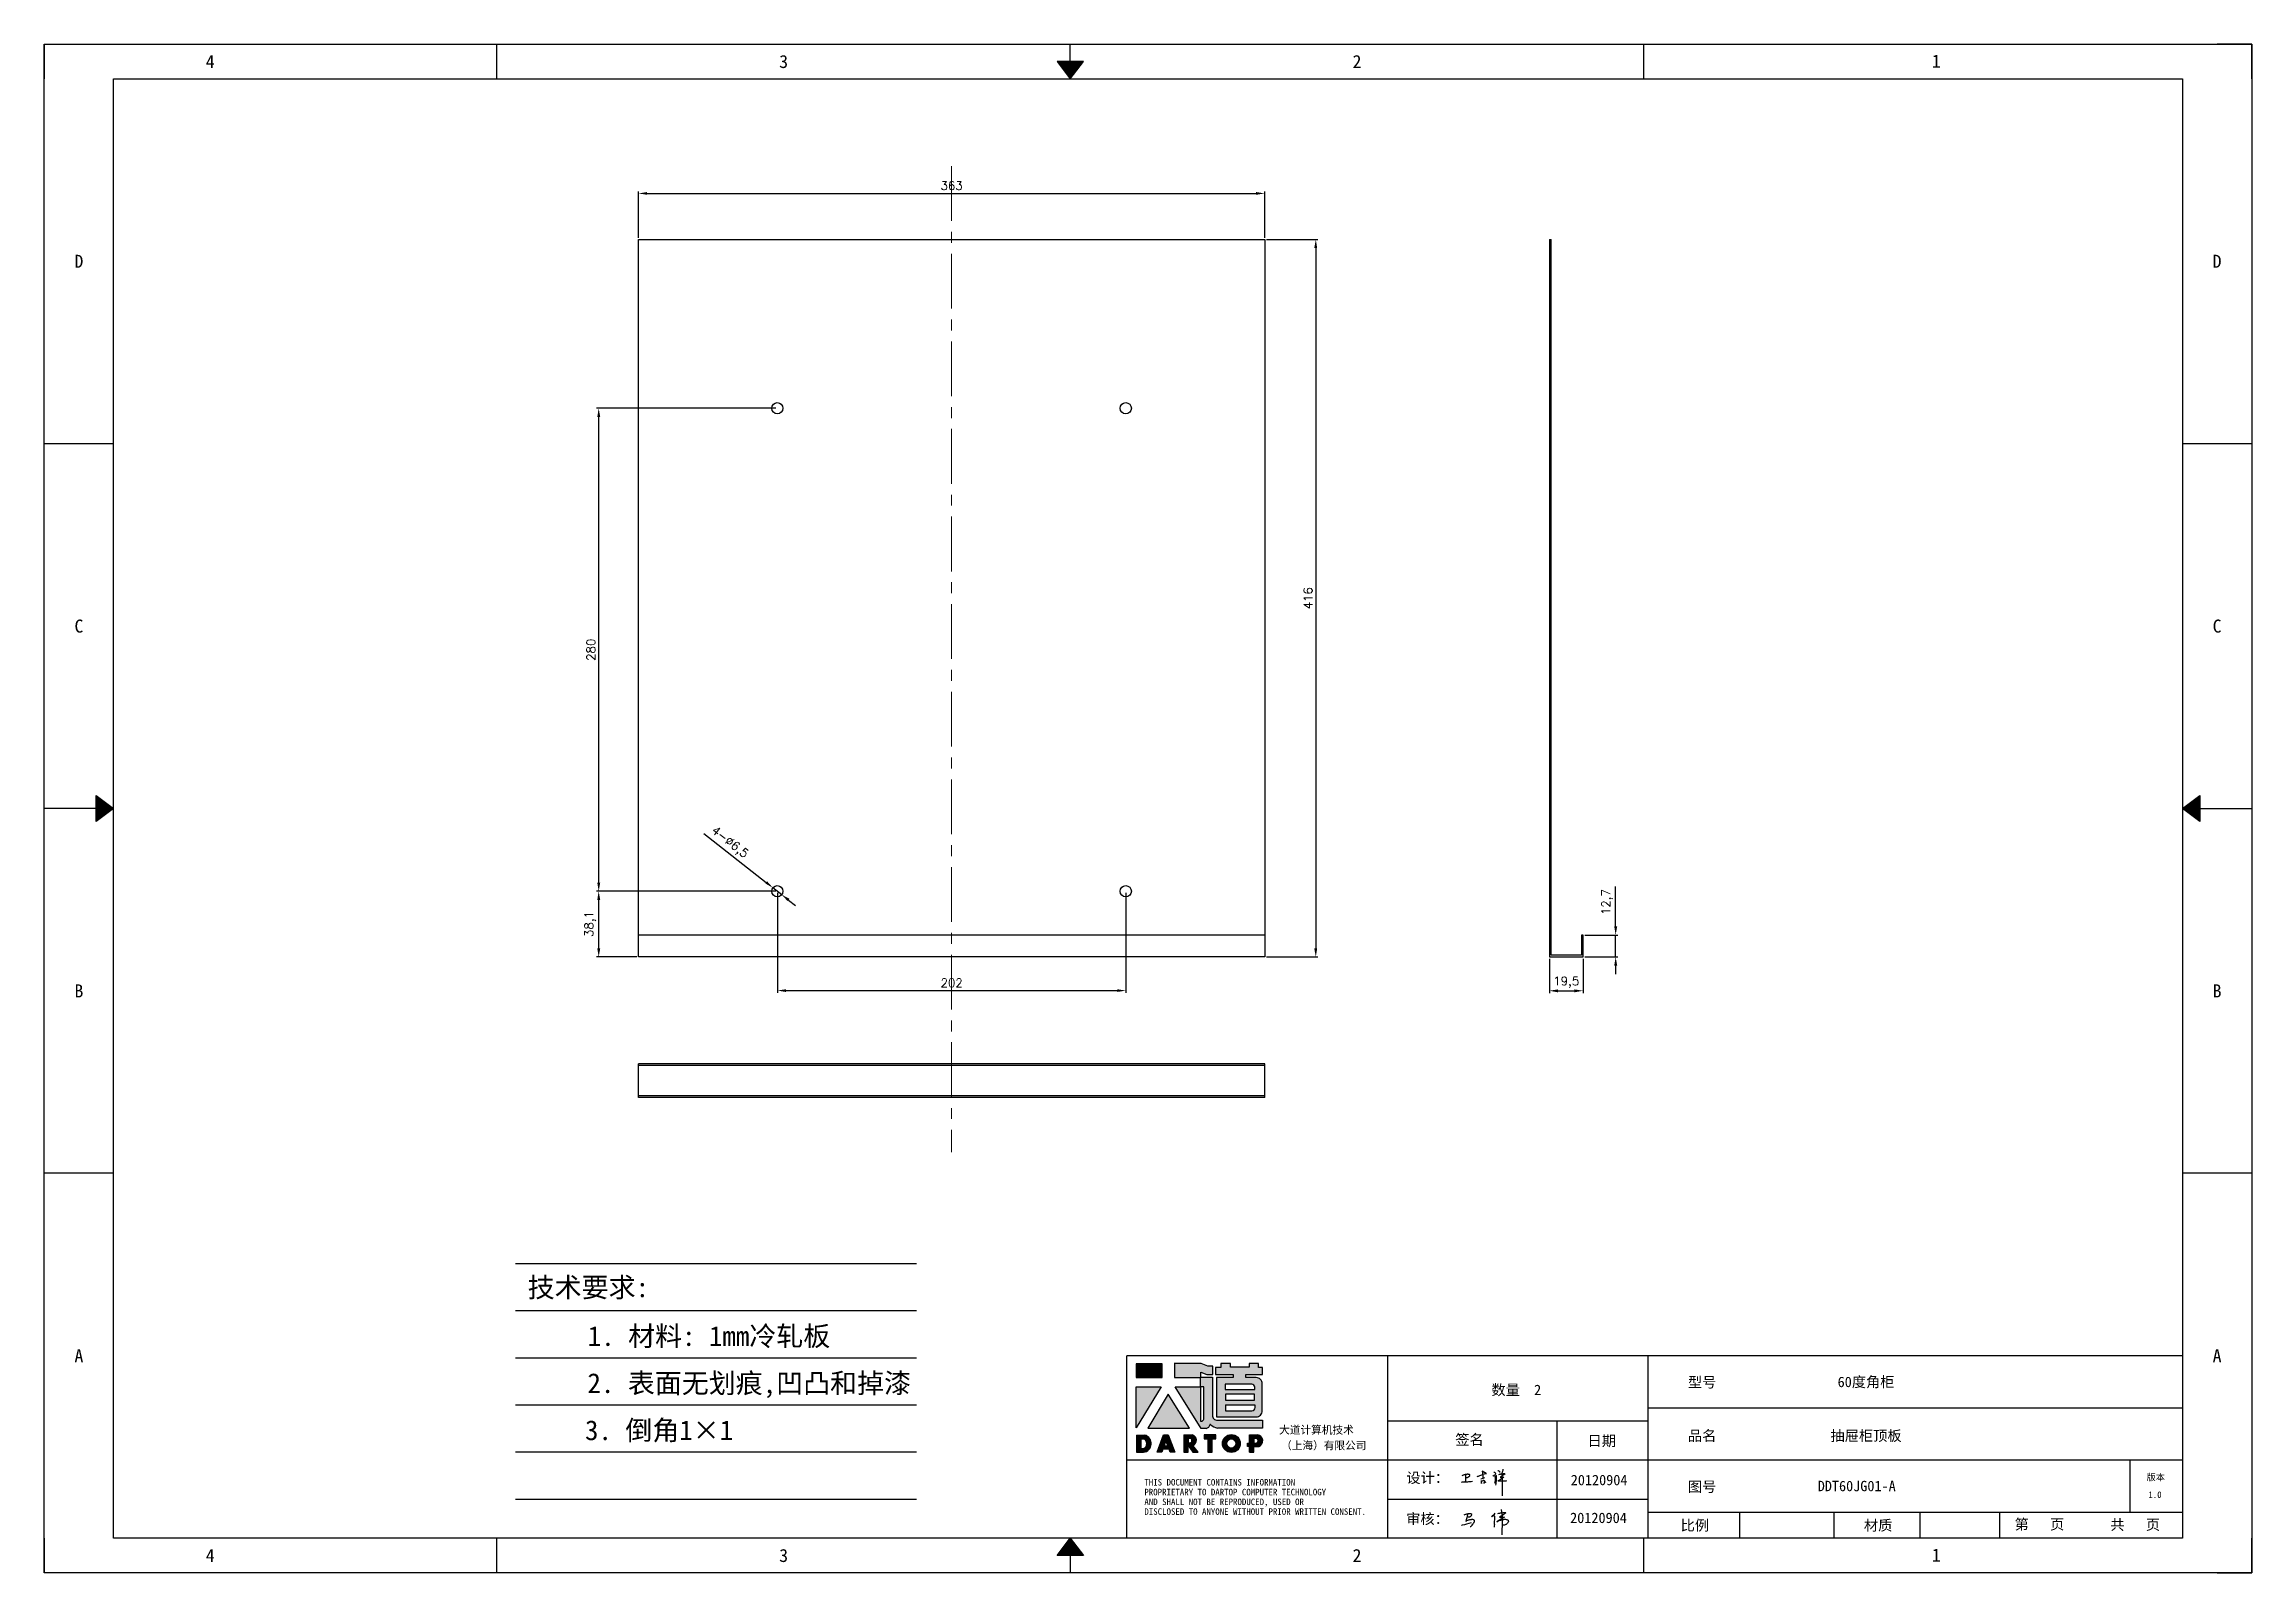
# Model space of a CAD drawing. Header units: millimetres. Extents: x -43476 to -13830, y -16942 to 55335.
# Drawn here: x -39695 to -38415, y 33428 to 34314 of the extents above; entities that cross this region are included whole.
import ezdxf
from ezdxf.enums import TextEntityAlignment as Align

# ---------------------------------------------------------------- set-up
doc = ezdxf.new("R2010")
doc.units = ezdxf.units.MM
doc.linetypes.add('CENTER', pattern=[50.8, 31.75, -6.35, 6.35, -6.35])
doc.linetypes.add('DOT', pattern=[0.25, 0, -0.25])
doc.layers.add('4', color=7, linetype='Continuous')
doc.layers.add('print', color=30, linetype='Continuous')
doc.layers.add('CENTER', color=1, linetype='CENTER', lineweight=9)
doc.layers.add('dim', color=2, linetype='Continuous', lineweight=9)
doc.styles.add('Dartop', font='')
doc.styles.add('HZ', font='')
doc.styles.add('hzHT', font='simhei.ttf')
doc.styles.get("Standard").update_dxf_attribs({"font": 'txt', "bigfont": 'gbcbig.shx'})
doc.styles.get('Dartop').set_extended_font_data('FangSong_GB2312')
doc.styles.get('HZ').set_extended_font_data('SimSun')
doc.dimstyles.new('small', dxfattribs={"dimtxt": 5, "dimasz": 5, "dimexe": 1.25, "dimexo": 1, "dimgap": 2, "dimtad": 1, "dimtxsty": 'Standard', "dimcen": 2.5, "dimadec": 0, "dimazin": 0, "dimtfac": 1, "dimtmove": 0, "dimatfit": 3, "dimfxl": 0, "dimarcsym": 0})

msp = doc.modelspace()

# ---------------------------------------------------------------- texts
at = {"color": 0}
for s, height, style, p in [('4', 7.554, 'Dartop', (-39598.469, 34304.175)), ('3', 7.554, 'Dartop', (-39266.092, 34304.175)), ('2', 7.554, 'Dartop', (-38933.716, 34304.175)), ('1', 7.554, 'Dartop', (-38597.896, 34304.415)), ('D', 7.554, 'Dartop', (-39674.594, 34188.347)), ('D', 7.554, 'Dartop', (-38435.151, 34188.347)), ('C', 7.554, 'Dartop', (-39674.594, 33976.835)), ('C', 7.554, 'Dartop', (-38435.151, 33976.835)), ('B', 7.554, 'Dartop', (-39674.594, 33765.322)), ('B', 7.554, 'Dartop', (-38435.151, 33765.322)), ('A', 7.554, 'Dartop', (-39674.594, 33553.81)), ('A', 7.554, 'Dartop', (-38435.151, 33553.81)), ('型号', 6.0432, 'hzHT', (-38733.656, 33538.438)), ('60度角柜', 6.0432, 'hzHT', (-38638.641, 33538.627)), ('数量  2', 6.0432, 'hzHT', (-38841.362, 33534)), ('签名', 6.0432, 'hzHT', (-38868.509, 33505.201)), ('日期', 6.0432, 'hzHT', (-38791.828, 33504.457)), ('品名', 6.0432, 'hzHT', (-38733.656, 33507.415)), ('抽屉柜顶板', 6.0432, 'hzHT', (-38638.641, 33507.415)), ('20120904', 6.0432, 'hzHT', (-38793.379, 33481.738)), ('图号', 6.0432, 'hzHT', (-38733.656, 33477.876)), ('DDT60JG01-A', 6.04321, 'hzHT', (-38644.04, 33478.271)), ('版本', 3.777, 'hzHT', (-38470.694, 33483.351)), ('1.0', 3.777, 'Dartop', (-38471.149, 33473.257)), ('20120904', 6.0432, 'hzHT', (-38793.738, 33459.81)), ('比例', 6.0432, 'hzHT', (-38737.87, 33455.451)), ('材质', 6.0432, 'hzHT', (-38631.62, 33455.451)), ('第   页', 6.0432, 'hzHT', (-38538.136, 33456.077)), ('共   页', 6.0432, 'hzHT', (-38482.624, 33455.857)), ('4', 7.554, 'Dartop', (-39598.469, 33437.982)), ('3', 7.554, 'Dartop', (-39266.092, 33437.982)), ('2', 7.554, 'Dartop', (-38933.716, 33437.982)), ('1', 7.554, 'Dartop', (-38597.896, 33438.221))]:
    msp.add_text(s, height=height, dxfattribs=dict(at, style=style)).set_placement(p, align=Align.MIDDLE_CENTER)
at = {"style": 'HZ'}
for s, p in [('技术要求:', (-39379.278, 33593.449)), ('     1. 材料: 1mm冷轧板     ', (-39309.344, 33565.206)), ('2. 表面无划痕,凹凸和掉漆', (-39286.01, 33537.906)), ('3. 倒角1×1         ', (-39303.187, 33510.606))]:
    msp.add_text(s, height=11.466, dxfattribs=at).set_placement(p, align=Align.MIDDLE_CENTER)
at = {"color": 0, "style": 'hzHT'}
for s, height, p in [('THIS DOCUMENT CONTAINS INFORMATION', 3.777, (-39056.973, 33478.535)), ('设计：', 6.0432, (-38905.117, 33480.023)), ('AND SHALL NOT BE REPRODUCED, USED OR', 3.777, (-39056.973, 33467.204)), ('DISCLOSED TO ANYONE WITHOUT PRIOR WRITTEN CONSENT.', 3.777, (-39056.973, 33461.538)), ('PROPRIETARY TO DARTOP COMPUTER TECHNOLOGY', 3.777, (-39056.973, 33472.869)), ('审核：', 6.0432, (-38905.207, 33456.225))]:
    msp.add_text(s, height=height, dxfattribs=at).set_placement(p)
at = {"layer": '4', "color": 0, "style": 'hzHT'}
for s, p in [('大道计算机技术', (-38978.854, 33508.534)), ('（上海）有限公司', (-38977.714, 33499.501))]:
    msp.add_text(s, height=4.5324, dxfattribs=at).set_placement(p)

# ---------------------------------------------------------------- blocks, each defined once
blk = doc.blocks.new('*U5')
at = {"color": 254, "linetype": 'Continuous', "extrusion": (0, 0, -1)}
for points in [[(-17, 0.333), (-16.812, 0.25), (-17, 0.5)], [(-17, 0.333), (-17.188, 0.25), (-16.812, 0.25)], [(-17, 0.333), (-17, 0.5), (-17.188, 0.25)]]:
    blk.add_solid(points, dxfattribs=at)
blk = doc.blocks.new('*U4')
at = {"color": 254, "linetype": 'Continuous', "extrusion": (0, 0, -1)}
for points in [[(-33.167, 11), (-33, 11), (-33.25, 11.188)], [(-33.167, 11), (-33.25, 11.188), (-33.25, 10.812)], [(-33.167, 11), (-33.25, 10.812), (-33, 11)]]:
    blk.add_solid(points, dxfattribs=at)
blk = doc.blocks.new('*U6')
at = {"color": 254, "linetype": 'Continuous'}
for points in [[(17, 21.667), (17.188, 21.75), (16.812, 21.75)], [(17, 21.667), (16.812, 21.75), (17, 21.5)], [(17, 21.667), (17, 21.5), (17.188, 21.75)]]:
    blk.add_solid(points, dxfattribs=at)
blk = doc.blocks.new('*U3')
at = {"color": 254, "linetype": 'Continuous', "extrusion": (0, 0, -1)}
for points in [[(-0.833, 11), (-0.75, 10.812), (-0.75, 11.188)], [(-0.833, 11), (-0.75, 11.188), (-1, 11)], [(-0.833, 11), (-1, 11), (-0.75, 10.812)]]:
    blk.add_solid(points, dxfattribs=at)
blk = doc.blocks.new('dadao')
for p, q in [((48, 19.2), (44.9, 10.4)), ((44.9, 10.4), (51.2, 10.4)), ((51.2, 10.4), (48, 19.2))]:
    blk.add_line(p, q)
for points in [[(41.8, 121.6), (41.8, 143.7), (-0.4, 143.7), (-0.4, 121.6), (41.8, 121.6)], [(104.8, 122), (104.8, 130.3), (114.1, 126.3), (124.2, 126.3), (124.2, 139.6), (115.9, 139.6), (105.1, 143.9), (61.5, 143.9)], [(61.7, 144), (61.7, 121.3), (103.9, 121.3)], [(113.4, 38.7), (105.1, 38.7), (63, 106.5), (103.9, 106.5), (103.9, 120.9), (103.9, 121.3)], [(109.7, 53.6), (109.7, 106.2), (104.3, 106.2), (104.3, 50.4), (106.6, 50.4)], [(144.6, 94.4), (144.6, 84.8), (192, 84.8), (192, 94.1), (144.9, 94.1)], [(120.2, 45), (119.5, 45), (119.5, 44.6)], [(0, 28), (0, 0), (11.8, 0)], [(0.1, 28), (14, 28)], [(7.1, 21.8), (7.1, 6.1), (12, 6.1)], [(7.1, 21.8), (11.4, 21.8)], [(76.8, 28.2), (76.8, 0), (84.1, 0), (84.1, 11.1), (91.6, -0.1), (100.3, -0.1), (91.7, 11.1)], [(76.8, 28.2), (90.6, 28.2)], [(84, 22.7), (84, 15.3), (87.2, 15.3)], [(84, 22.7), (87.3, 22.7)], [(183.7, 0), (183.7, 9.6), (180.6, 9.6), (180.6, 14.9), (183.8, 14.9), (183.8, 28.1), (196.1, 28.1), (196.5, 28.1)], [(183.7, 0), (190.9, 0), (190.9, 9.6), (198.8, 9.6)], [(194.9, 22.3), (190.8, 22.3), (190.8, 15), (194.4, 15)]]:
    blk.add_lwpolyline(points)
blk.add_lwpolyline([(137.1, 144.2), (137.1, 137.9), (128.3, 137.9), (128.3, 126.5), (157.3, 126.5), (157.3, 121.5), (130.3, 121.5), (130.3, 57.5), (194.4, 57.5, 0.414214), (204.4, 67.5), (204.4, 111.3, 0.414214), (194.4, 121.3), (177.5, 121.3), (177.5, 126.3), (204.7, 126.3), (204.7, 137.7), (198.2, 137.7), (198.2, 143.9), (183.3, 143.9), (183.3, 138), (153, 138), (153, 144.2), (137.1, 144.2)], format="xyb", close=True)
for points in [[(104.8, 122), (123.4, 122), (123.4, 60, 0.414214), (131.4, 52), (204.8, 52), (204.8, 39.1), (131.7, 39.1)], [(144.3, 110.8), (144.3, 101.8), (192.3, 101.8), (192.3, 105.5, 0.414214), (187.3, 110.5), (144.3, 110.5)], [(144.6, 77), (144.6, 67.5), (187.6, 67.5, 0.414214), (192.6, 72.5), (192.6, 76.4), (144.6, 76.4)]]:
    blk.add_lwpolyline(points, format="xyb")
for points in [[(-0.3, 106.2), (40.4, 106.2), (-0.3, 39.7), (-0.3, 106.2)], [(51.7, 94.1), (18.4, 39.3), (86.2, 39.3)], [(43.8, 28.2), (51.8, 28.2), (62.6, -0.1), (55, -0.1), (53.2, 5), (42.9, 5), (41.1, 0), (33.6, 0)], [(110, 28.1), (110, 21.9), (116, 21.9), (116, -0.1), (123.2, -0.1), (123.2, 22), (129.2, 22), (129.2, 28.1), (110, 28.1)]]:
    blk.add_lwpolyline(points, close=True)
for radius in [14.5, 7.44]:
    blk.add_circle((154.2, 14.2), radius)
for centre, radius, start, end in [((99.2, 60.7), 12.6, 305.6399, 325.969), ((111.6, 46.7), 8.19, 282.9811, 347.6627), ((136, 61.7), 22.9, 226.7358, 259.3209), ((8.5, 13.9), 8.49, 294.2143, 69.7177), ((9.6, 14.2), 14.4, 278.6604, 72.3203), ((86.4, 19), 3.8, 282.527, 76.7196), ((88.6, 19.4), 8.95, 290.6073, 77.2124), ((193.7, 18.7), 3.8, 280.9891, 72.5513), ((195.7, 18.6), 9.51, 288.8959, 85.2442)]:
    blk.add_arc(centre, radius, start, end)
blk = doc.blocks.new('h')
for p, q in [((20768.1, -2360.9), (20773, -2359.1)), ((20769.5, -2366.9), (20769.8, -2370.6)), ((20769.8, -2370.6), (20770.9, -2378)), ((20770.9, -2378), (20771.5, -2370.6)), ((20772.4, -2369.3), (20774.9, -2367.8)), ((20773, -2359.1), (20784.1, -2355.2)), ((20773.3, -2331.8), (20775.3, -2338.7)), ((20789.1, -2340.9), (20773.5, -2331.9)), ((20775.3, -2338.7), (20775.6, -2351.2)), ((20775.6, -2351.2), (20775.5, -2357.3)), ((20782.2, -2369.2), (20780, -2377.1)), ((20780, -2377.1), (20788.3, -2371.3)), ((20780.1, -2366.4), (20780.8, -2366.4)), ((20781.9, -2367.4), (20782.2, -2369.2)), ((20845.7, -2343.5), (20848.4, -2353)), ((20848.9, -2370.3), (20847.9, -2424)), ((20848.4, -2353), (20848.9, -2370.3))]:
    blk.add_line(p, q)
for points in [[(20696.6, -2372.4, 0.002073), (20710.6, -2371.9, 0.016137), (20719.6, -2371.3, 0.008314), (20736.9, -2369.3)], [(20699.1, -2348.2, -0.029745), (20704.6, -2345.4, -0.046842), (20708.4, -2344.2, -0.00919), (20714.3, -2343, -0.018517), (20717.2, -2342.5, -0.037841), (20720.3, -2342.4, -0.039541), (20723.2, -2342.8, -0.149785), (20726, -2344.3, -0.204935), (20726.9, -2346.6, -0.074872), (20726.5, -2348.3, -0.061615), (20725.6, -2350.3, -0.034204), (20723.8, -2352.6, -0.045776), (20722.3, -2354.1, -0.054985), (20720.4, -2355.3, -0.036348), (20717.3, -2356.5, -0.067752), (20715.7, -2356.8, -0.043553), (20713.2, -2356.7)], [(20755, -2351.9, -0.024077), (20759.9, -2350.1, -0.013147), (20768.7, -2346.5, -0.00522), (20775.4, -2344.1, -0.018517), (20777.3, -2343.4, -0.008274), (20786.3, -2341, -0.039541), (20788.3, -2340.8, -0.079216), (20789.4, -2341, -0.204935)], [(20813.5, -2350.1, 0.007348), (20815.9, -2348.7, 0.008421), (20818, -2347.3, 0.009459), (20819.7, -2346.2, -0.016325), (20820.7, -2345.5, -0.173771), (20821.8, -2345.3, -0.085159), (20823.9, -2346, -0.125883), (20826, -2347.9, -0.160659), (20826.6, -2350.1, -0.010447), (20826.5, -2352.3, -0.008247), (20826.2, -2355.1, -0.002698), (20825.3, -2374, 0.001562), (20823.9, -2383.7, 0.016137)], [(20816.8, -2335, -0.053561), (20819.6, -2336.1, -0.075272), (20821.3, -2337.3, -0.005295), (20822.5, -2338.5, -0.009337), (20823.1, -2339.1, -0.026146), (20823.7, -2339.8, -0.016644), (20824.5, -2340.9)], [(20832.1, -2329.2, -0.053561), (20834.9, -2330.3, -0.075272), (20836.7, -2331.5, -0.005295), (20837.8, -2332.6, -0.009337), (20838.5, -2333.3, -0.026146), (20839, -2334, -0.016644), (20839.8, -2335.1)], [(20836, -2343.7, -0.02797), (20842.1, -2342.6, -0.048868), (20845.6, -2342.2, -0.00919), (20851.1, -2341.4, -0.018517), (20853.9, -2341.1, -0.037841), (20856.7, -2341.2, -0.039541), (20859.4, -2341.6, -0.018282), (20840.6, -2354.7, -0.000937)], [(20847.6, -2340.2, 0.021784), (20849.6, -2335.9, 0.028296), (20850.8, -2332.4, 0.008136), (20851.9, -2328.2, 0.028913), (20852.2, -2327, 0.08193), (20852.1, -2325.9, 0.075058), (20851.7, -2324.7, 0.275043)]]:
    blk.add_lwpolyline(points, format="xyb")
for points in [[(20711.3, -2343.5), (20711.3, -2343.5), (20711.5, -2355.8), (20710.7, -2368), (20710.6, -2371.9)], [(20821.5, -2350.6), (20822.4, -2359.2), (20822.2, -2364.9), (20821.7, -2369), (20821.3, -2376.3), (20823.6, -2368.5), (20827.2, -2366.3), (20829.5, -2366.3)], [(20840.6, -2354.7), (20850, -2354.7), (20855, -2354.3), (20845.9, -2361.1), (20840.5, -2364), (20833, -2367.5), (20863.2, -2367.4), (20865.9, -2367.3)]]:
    blk.add_lwpolyline(points)
for centre, radius, start, end in [((20773.7, -2371.2), 2.3, 121.9907, 163.60158), ((20787.5, -2406), 40.3, 100.61827, 108.24823), ((20780.8, -2367.6), 1.15, 9.4675, 90)]:
    blk.add_arc(centre, radius, start, end)
blk = doc.blocks.new('*D9')
at = {"layer": 'Defpoints', "color": 0, "transparency": 16777216}
for p in [(-38987.2, 34227.7), (-39350.2, 34201), (-38987.2, 34201)]:
    blk.add_point(p, dxfattribs=at)
at = {"layer": 'dim', "color": 0, "lineweight": -2, "transparency": 16777216}
for p, q in [((-39350.2, 34202), (-39350.2, 34228.9)), ((-39345.2, 34227.7), (-38992.2, 34227.7)), ((-38987.2, 34202), (-38987.2, 34228.9))]:
    blk.add_line(p, q, dxfattribs=at)
at = {"layer": 'dim', "color": 0, "transparency": 16777216}
for points in [[(-39345.2, 34228.5), (-39345.2, 34226.9), (-39350.2, 34227.7)], [(-38992.2, 34228.5), (-38992.2, 34226.9), (-38987.2, 34227.7)]]:
    blk.add_solid(points, dxfattribs=at)
at = {"layer": 'dim', "color": 0, "transparency": 16777216, "insert": (-39168.7, 34232.2), "char_height": 5, "attachment_point": 5}
blk.add_mtext('363', dxfattribs=at)
blk = doc.blocks.new('*D10')
at = {"layer": 'Defpoints', "color": 0, "transparency": 16777216}
for p in [(-38987.2, 34201), (-38987.2, 33785), (-38957.6, 33785)]:
    blk.add_point(p, dxfattribs=at)
at = {"layer": 'dim', "color": 0, "lineweight": -2, "transparency": 16777216}
for p, q in [((-38986.2, 34201), (-38956.4, 34201)), ((-38957.6, 34196), (-38957.6, 33790)), ((-38986.2, 33785), (-38956.4, 33785))]:
    blk.add_line(p, q, dxfattribs=at)
at = {"layer": 'dim', "color": 0, "transparency": 16777216}
for points in [[(-38958.5, 34196), (-38956.8, 34196), (-38957.6, 34201)], [(-38958.5, 33790), (-38956.8, 33790), (-38957.6, 33785)]]:
    blk.add_solid(points, dxfattribs=at)
at = {"layer": 'dim', "color": 0, "transparency": 16777216, "insert": (-38962.1, 33993), "char_height": 5, "attachment_point": 5, "rotation": 90}
blk.add_mtext('416', dxfattribs=at)
blk = doc.blocks.new('*D11')
at = {"layer": 'Defpoints', "color": 0, "transparency": 16777216}
for p in [(-38822.2, 33785), (-38802.7, 33785), (-38802.7, 33765.4)]:
    blk.add_point(p, dxfattribs=at)
at = {"layer": 'dim', "color": 0, "lineweight": -2, "transparency": 16777216}
for p, q in [((-38822.2, 33784), (-38822.2, 33764.1)), ((-38802.7, 33784), (-38802.7, 33764.1)), ((-38817.2, 33765.4), (-38807.7, 33765.4))]:
    blk.add_line(p, q, dxfattribs=at)
at = {"layer": 'dim', "color": 0, "transparency": 16777216}
for points in [[(-38817.2, 33766.2), (-38817.2, 33764.5), (-38822.2, 33765.4)], [(-38807.7, 33766.2), (-38807.7, 33764.5), (-38802.7, 33765.4)]]:
    blk.add_solid(points, dxfattribs=at)
at = {"layer": 'dim', "color": 0, "transparency": 16777216, "insert": (-38812.4, 33770.3), "char_height": 5, "attachment_point": 5}
blk.add_mtext('19,5', dxfattribs=at)
blk = doc.blocks.new('*D12')
at = {"layer": 'Defpoints', "color": 0, "transparency": 16777216}
for p in [(-38802.7, 33797.7), (-38783.8, 33797.7), (-38802.7, 33785)]:
    blk.add_point(p, dxfattribs=at)
at = {"layer": 'dim', "color": 0, "lineweight": -2, "transparency": 16777216}
for p, q in [((-38783.8, 33802.7), (-38783.8, 33825.9)), ((-38801.7, 33797.7), (-38782.5, 33797.7)), ((-38783.8, 33785), (-38783.8, 33797.7)), ((-38801.7, 33785), (-38782.5, 33785)), ((-38783.8, 33780), (-38783.8, 33775))]:
    blk.add_line(p, q, dxfattribs=at)
at = {"layer": 'dim', "color": 0, "transparency": 16777216}
for points in [[(-38784.6, 33802.7), (-38782.9, 33802.7), (-38783.8, 33797.7)], [(-38784.6, 33780), (-38782.9, 33780), (-38783.8, 33785)]]:
    blk.add_solid(points, dxfattribs=at)
at = {"layer": 'dim', "color": 0, "transparency": 16777216, "insert": (-38788.7, 33816.8), "char_height": 5, "attachment_point": 5, "rotation": 90}
blk.add_mtext('12,7', dxfattribs=at)
blk = doc.blocks.new('*D13')
at = {"layer": 'Defpoints', "color": 0, "transparency": 16777216}
for p in [(-39272.3, 33825.1), (-39267.2, 33821.1)]:
    blk.add_point(p, dxfattribs=at)
at = {"layer": 'dim', "color": 0, "lineweight": -2, "transparency": 16777216}
for p, q in [((-39312.3, 33856.6), (-39276.2, 33828.2)), ((-39267.2, 33821.1), (-39272.3, 33825.1)), ((-39263.3, 33818), (-39259.3, 33814.9))]:
    blk.add_line(p, q, dxfattribs=at)
at = {"layer": 'dim', "color": 0, "transparency": 16777216}
for points in [[(-39275.7, 33828.9), (-39276.7, 33827.6), (-39272.3, 33825.1)], [(-39262.7, 33818.7), (-39263.8, 33817.4), (-39267.2, 33821.1)]]:
    blk.add_solid(points, dxfattribs=at)
at = {"layer": 'dim', "color": 0, "transparency": 16777216, "insert": (-39297.5, 33851.2), "char_height": 5, "attachment_point": 5, "rotation": 321.8166}
blk.add_mtext('4-∅6,5', dxfattribs=at)
blk = doc.blocks.new('*D14')
at = {"layer": 'Defpoints', "color": 0, "transparency": 16777216}
for p in [(-39269.7, 33823.1), (-39067.7, 33823.1), (-39067.7, 33765.5)]:
    blk.add_point(p, dxfattribs=at)
at = {"layer": 'dim', "color": 0, "lineweight": -2, "transparency": 16777216}
for p, q in [((-39269.7, 33822.1), (-39269.7, 33764.2)), ((-39067.7, 33822.1), (-39067.7, 33764.2)), ((-39264.7, 33765.5), (-39072.7, 33765.5))]:
    blk.add_line(p, q, dxfattribs=at)
at = {"layer": 'dim', "color": 0, "transparency": 16777216}
for points in [[(-39264.7, 33766.3), (-39264.7, 33764.7), (-39269.7, 33765.5)], [(-39072.7, 33766.3), (-39072.7, 33764.7), (-39067.7, 33765.5)]]:
    blk.add_solid(points, dxfattribs=at)
at = {"layer": 'dim', "color": 0, "transparency": 16777216, "insert": (-39168.7, 33770), "char_height": 5, "attachment_point": 5}
blk.add_mtext('202', dxfattribs=at)
blk = doc.blocks.new('*D15')
at = {"layer": 'Defpoints', "color": 0, "transparency": 16777216}
for p in [(-39373.3, 33823.1), (-39269.7, 33823.1), (-39350.2, 33785)]:
    blk.add_point(p, dxfattribs=at)
at = {"layer": 'dim', "color": 0, "lineweight": -2, "transparency": 16777216}
for p, q in [((-39270.7, 33823.1), (-39374.5, 33823.1)), ((-39373.3, 33790), (-39373.3, 33818.1)), ((-39351.2, 33785), (-39374.5, 33785))]:
    blk.add_line(p, q, dxfattribs=at)
at = {"layer": 'dim', "color": 0, "transparency": 16777216}
for points in [[(-39374.1, 33818.1), (-39372.4, 33818.1), (-39373.3, 33823.1)], [(-39374.1, 33790), (-39372.4, 33790), (-39373.3, 33785)]]:
    blk.add_solid(points, dxfattribs=at)
at = {"layer": 'dim', "color": 0, "transparency": 16777216, "insert": (-39378.2, 33804.1), "char_height": 5, "attachment_point": 5, "rotation": 90}
blk.add_mtext('38,1', dxfattribs=at)
blk = doc.blocks.new('*D16')
at = {"layer": 'Defpoints', "color": 0, "transparency": 16777216}
for p in [(-39373.3, 34103.1), (-39269.7, 34103.1), (-39269.7, 33823.1)]:
    blk.add_point(p, dxfattribs=at)
at = {"layer": 'dim', "color": 0, "lineweight": -2, "transparency": 16777216}
for p, q in [((-39270.7, 34103.1), (-39374.5, 34103.1)), ((-39373.3, 33828.1), (-39373.3, 34098.1)), ((-39270.7, 33823.1), (-39374.5, 33823.1))]:
    blk.add_line(p, q, dxfattribs=at)
at = {"layer": 'dim', "color": 0, "transparency": 16777216}
for points in [[(-39374.1, 34098.1), (-39372.4, 34098.1), (-39373.3, 34103.1)], [(-39374.1, 33828.1), (-39372.4, 33828.1), (-39373.3, 33823.1)]]:
    blk.add_solid(points, dxfattribs=at)
at = {"layer": 'dim', "color": 0, "transparency": 16777216, "insert": (-39377.8, 33963.1), "char_height": 5, "attachment_point": 5, "rotation": 90}
blk.add_mtext('280', dxfattribs=at)

# ---------------------------------------------------------------- dimensions: what is measured, and where the dimension line sits
at = {"layer": 'dim'}
for base, p1, p2, picture, middle in [((-38987.239, 34227.684), (-39350.239, 34201.031), (-38987.239, 34201.031), '*D9', (-39168.739, 34232.184)), ((-39067.739, 33765.499), (-39269.739, 33823.131), (-39067.739, 33823.131), '*D14', (-39168.739, 33769.999)), ((-38802.672, 33765.373), (-38822.172, 33785.031), (-38802.672, 33785.031), '*D11', (-38812.422, 33770.289))]:
    dim = msp.add_linear_dim(base=base, p1=p1, p2=p2, dimstyle='small', override={"dimpost": '\\X'}, dxfattribs=at)
    dim.commit()
    dim.dimension.update_dxf_attribs({"geometry": picture, "text_midpoint": middle})
for base, p1, p2, picture, middle in [((-38957.619, 33785.031), (-38987.239, 34201.031), (-38987.239, 33785.031), '*D10', (-38962.119, 33993.031)), ((-39373.268, 34103.131), (-39269.739, 33823.131), (-39269.739, 34103.131), '*D16', (-39377.768, 33963.131)), ((-38783.766, 33797.731), (-38802.672, 33785.031), (-38802.672, 33797.731), '*D12', (-38788.682, 33816.815)), ((-39373.268, 33823.131), (-39350.239, 33785.031), (-39269.739, 33823.131), '*D15', (-39378.185, 33804.081))]:
    dim = msp.add_linear_dim(base=base, p1=p1, p2=p2, angle=90, dimstyle='small', override={"dimpost": '\\X'}, dxfattribs=at)
    dim.commit()
    dim.dimension.update_dxf_attribs({"geometry": picture, "text_midpoint": middle})
dim = msp.add_diameter_dim_2p(p1=(-39267.185, 33821.122), p2=(-39272.294, 33825.141), text='4-<>', dimstyle='small', override={"dimpost": '\\X'}, dxfattribs=at)
dim.commit()
dim.dimension.update_dxf_attribs({"geometry": '*D13', "text_midpoint": (-39300.529, 33847.346), "dimtype": 163})

# ---------------------------------------------------------------- hatches: boundary and pattern name
for points in [[(-39046.689, 33549.132), (-39061.757, 33549.132), (-39061.757, 33541.26), (-39046.689, 33541.26)], [(-39047.174, 33535.752), (-39061.716, 33535.752), (-39061.716, 33512.009)], [(-39043.143, 33531.443), (-39055.031, 33511.85), (-39030.825, 33511.85)], [(-39015.455, 33507.842), (-39022.334, 33507.842), (-39022.334, 33505.659), (-39020.188, 33505.659), (-39020.188, 33497.795), (-39017.618, 33497.795), (-39017.618, 33505.664), (-39015.455, 33505.664)]]:
    msp.add_hatch(color=0).paths.add_polyline_path(points)
h = msp.add_hatch(color=0)
h.paths.add_polyline_path([(-39024.172, 33544.348), (-39020.847, 33542.911), (-39017.252, 33542.911), (-39017.252, 33547.669), (-39020.218, 33547.669), (-39024.082, 33549.196), (-39039.57, 33549.196), (-39039.57, 33541.148), (-39024.501, 33541.148), (-39024.501, 33540.985), (-39024.501, 33535.842), (-39039.113, 33535.842), (-39024.083, 33511.654), (-39021.107, 33511.654, 0.27937482), (-39018.935, 33513.767), (-39018.935, 33513.878), (-39018.672, 33513.878, 0.14314537), (-39014.575, 33511.793), (-38988.458, 33511.793), (-38988.458, 33516.38), (-39014.686, 33516.38, -0.41421356), (-39017.543, 33519.237), (-39017.543, 33541.402), (-39024.172, 33541.402)])
h.paths.add_polyline_path([(-39024.349, 33535.739), (-39022.434, 33535.739), (-39022.434, 33516.965, -0.08893574), (-39023.544, 33515.824), (-39024.356, 33515.824)], flags=16)
h = msp.add_hatch(color=0)
h.paths.add_polyline_path([(-38988.503, 33547.003), (-38990.826, 33547.003), (-38990.826, 33549.214), (-38996.138, 33549.214), (-38996.138, 33547.114), (-39006.982, 33547.114), (-39006.982, 33549.324), (-39012.661, 33549.324), (-39012.661, 33547.073), (-39015.799, 33547.073), (-39015.799, 33542.998), (-39005.443, 33542.998), (-39005.443, 33541.195), (-39015.093, 33541.195), (-39015.093, 33518.375), (-38992.185, 33518.375, 0.41421356), (-38988.614, 33521.946), (-38988.614, 33537.574, 0.41421356), (-38992.185, 33541.145), (-38998.24, 33541.145), (-38998.24, 33542.913), (-38988.503, 33542.913)])
h.paths.add_polyline_path([(-38994.714, 33537.276, -0.41421356), (-38992.929, 33535.491), (-38992.929, 33534.181), (-39010.08, 33534.181), (-39010.08, 33537.276)], flags=16)
h.paths.add_polyline_path([(-38993.04, 33531.418), (-38993.04, 33528.102), (-39009.969, 33528.102), (-39009.969, 33531.418)], flags=16)
h.paths.add_polyline_path([(-38992.818, 33525.118), (-38992.818, 33523.698, -0.41421356), (-38994.604, 33521.912), (-39009.969, 33521.912), (-39009.969, 33525.118)], flags=16)
h = msp.add_hatch(color=0)
h.paths.add_polyline_path([(-39056.621, 33507.806), (-39061.609, 33507.806), (-39061.609, 33497.824), (-39057.408, 33497.824, 0.79301591)])
h.paths.add_polyline_path([(-39057.334, 33500.01), (-39059.078, 33500.01), (-39059.078, 33505.62), (-39057.526, 33505.62, -0.67136089)], flags=16)
h = msp.add_hatch(color=0)
h.paths.add_polyline_path([(-39043.106, 33507.888), (-39045.953, 33507.888), (-39049.614, 33497.814), (-39046.917, 33497.814), (-39046.283, 33499.599), (-39042.629, 33499.599), (-39041.981, 33497.792), (-39039.262, 33497.792)])
h.paths.add_polyline_path([(-39043.327, 33501.524), (-39045.591, 33501.524), (-39044.48, 33504.689)], flags=16)
h = msp.add_hatch(color=0)
h.paths.add_polyline_path([(-39029.267, 33507.881), (-39034.173, 33507.881), (-39034.173, 33497.808), (-39031.58, 33497.808), (-39031.58, 33501.801), (-39028.915, 33497.772), (-39025.782, 33497.772), (-39028.849, 33501.776, 0.74405494)])
h.paths.add_polyline_path([(-39031.604, 33503.292), (-39031.604, 33505.937), (-39030.445, 33505.937, -0.79680897), (-39030.463, 33503.292)], flags=16)
h = msp.add_hatch(color=0)
h.paths.add_polyline_path([(-39011.715, 33502.881, 1), (-39001.372, 33502.881, 1)])
h.paths.add_polyline_path([(-39003.887, 33502.881, -1), (-39009.201, 33502.881, -1)], flags=16)
h = msp.add_hatch(color=0)
h.paths.add_polyline_path([(-38991.452, 33507.857), (-38991.6, 33507.857), (-38995.974, 33507.857), (-38995.974, 33503.156), (-38997.135, 33503.156), (-38997.135, 33501.248), (-38995.993, 33501.248), (-38995.993, 33497.826), (-38993.44, 33497.826), (-38993.44, 33501.261), (-38990.634, 33501.261, 0.81230381)])
h.paths.add_polyline_path([(-38993.477, 33503.169), (-38993.477, 33505.799), (-38992.024, 33505.799, -0.77821343), (-38992.173, 33503.169)], flags=16)

# ---------------------------------------------------------------- linework, layer by layer
at = {"color": 0, "linetype": 'DOT'}
for p, q in [((-39694.738, 34314.247), (-38435.151, 34314.247)), ((-39694.738, 33448.054), (-39694.738, 34294.103)), ((-38415.007, 34294.103), (-38415.007, 33448.054)), ((-38435.151, 33427.91), (-39694.738, 33427.91))]:
    msp.add_line(p, q, dxfattribs=at)
at = {"color": 0}
for p, q in [((-39694.738, 34314.247), (-39694.738, 34294.103)), ((-39432.281, 34294.103), (-39432.281, 34314.247)), ((-39099.904, 34304.175), (-39099.904, 34314.247)), ((-38767.528, 34294.103), (-38767.528, 34314.247)), ((-38415.007, 34314.247), (-38435.151, 34314.247)), ((-38415.007, 34294.103), (-38415.007, 34314.247)), ((-39654.45, 33448.054), (-39654.45, 34294.103)), ((-39654.45, 34294.103), (-38455.295, 34294.103)), ((-38455.295, 34294.103), (-38455.295, 33448.054)), ((-39654.45, 34082.591), (-39694.738, 34082.591)), ((-38415.007, 34082.591), (-38455.295, 34082.591)), ((-39664.522, 33871.078), (-39694.738, 33871.078)), ((-38445.223, 33871.078), (-38415.007, 33871.078)), ((-39654.45, 33659.566), (-39694.738, 33659.566)), ((-38415.007, 33659.566), (-38455.295, 33659.566)), ((-38455.295, 33553.81), (-39067.17, 33553.81)), ((-39067.17, 33448.054), (-39067.17, 33553.81)), ((-38916.09, 33553.81), (-38916.09, 33448.054)), ((-38765.01, 33448.054), (-38765.01, 33553.81)), ((-38765.01, 33523.594), (-38455.295, 33523.594)), ((-38916.09, 33516.04), (-38765.01, 33516.04)), ((-38817.888, 33516.04), (-38817.888, 33448.054)), ((-39067.17, 33493.378), (-38916.09, 33493.378)), ((-38916.09, 33493.378), (-38455.295, 33493.378)), ((-38485.511, 33463.162), (-38485.511, 33493.378)), ((-38916.09, 33470.716), (-38765.01, 33470.716)), ((-38765.01, 33463.162), (-38455.295, 33463.162)), ((-38711.856, 33448.054), (-38711.856, 33463.162)), ((-38657.078, 33448.054), (-38657.078, 33463.162)), ((-38607.279, 33448.054), (-38607.279, 33463.162)), ((-38561.052, 33448.054), (-38561.052, 33463.162)), ((-39694.738, 33448.054), (-39694.738, 33427.91)), ((-38455.295, 33448.054), (-39654.45, 33448.054)), ((-39432.281, 33427.91), (-39432.281, 33448.054)), ((-38767.528, 33427.91), (-38767.528, 33448.054)), ((-38415.007, 33427.91), (-38415.007, 33448.054)), ((-39099.904, 33437.982), (-39099.904, 33427.91)), ((-38435.151, 33427.91), (-38415.007, 33427.91))]:
    msp.add_line(p, q, dxfattribs=at)
for p, q in [((-39350.239, 34201.031), (-38987.239, 34201.031)), ((-39350.239, 33785.031), (-39350.239, 34201.031)), ((-38987.239, 34201.031), (-38987.239, 33785.031)), ((-38822.172, 34201.031), (-38822.172, 33785.031)), ((-38822.172, 34201.031), (-38821.172, 34201.031)), ((-38821.172, 33786.031), (-38821.172, 34201.031)), ((-38987.239, 33797.731), (-39350.239, 33797.731)), ((-38802.672, 33797.731), (-38803.672, 33797.731)), ((-38803.672, 33797.731), (-38803.672, 33786.031)), ((-38802.672, 33785.031), (-38802.672, 33797.731)), ((-38987.239, 33785.031), (-39350.239, 33785.031)), ((-38822.172, 33785.031), (-38802.672, 33785.031)), ((-38803.672, 33786.031), (-38821.172, 33786.031)), ((-38987.239, 33723.076), (-39350.239, 33723.076)), ((-39350.239, 33703.576), (-39350.239, 33723.076)), ((-38987.239, 33722.076), (-39350.239, 33722.076)), ((-38987.239, 33703.576), (-38987.239, 33723.076)), ((-38987.239, 33704.576), (-39350.239, 33704.576)), ((-38987.239, 33703.576), (-39350.239, 33703.576)), ((-38851.208, 33458.387), (-38852.692, 33457.583)), ((-38850.139, 33458.958), (-38851.208, 33458.387)), ((-38851.146, 33460.159), (-38849.259, 33460.159)), ((-38848.252, 33460.25), (-38850.139, 33458.958)), ((-38850.071, 33464.639), (-38849.638, 33461.018)), ((-38849.567, 33458.345), (-38849.727, 33450.025)), ((-38849.638, 33461.018), (-38849.567, 33458.345)), ((-38849.259, 33460.159), (-38848.252, 33460.25))]:
    msp.add_line(p, q)
for points in [[(-39099.904, 34294.103), (-39092.35, 34304.175), (-39107.458, 34304.175), (-39099.904, 34294.103)], [(-39654.45, 33871.078), (-39664.522, 33863.524), (-39664.522, 33878.632), (-39654.45, 33871.078)], [(-38455.295, 33871.078), (-38445.223, 33878.632), (-38445.223, 33863.524), (-38455.295, 33871.078)], [(-39099.904, 33448.054), (-39092.35, 33437.982), (-39107.458, 33437.982), (-39099.904, 33448.054)]]:
    msp.add_lwpolyline(points, close=True, dxfattribs=at)
for points in [[(-38871.559, 33461.465, -0.02974503), (-38870.695, 33461.898, -0.04684215), (-38870.11, 33462.086, -0.00919025), (-38869.198, 33462.27, -0.01851715), (-38868.74, 33462.337, -0.03784064), (-38868.268, 33462.351, -0.03954126), (-38867.82, 33462.296, -0.14978519), (-38867.382, 33462.057, -0.20493524), (-38867.247, 33461.71, -0.07487171), (-38867.298, 33461.436, -0.06161465), (-38867.447, 33461.133, -0.0342039), (-38867.718, 33460.776, -0.04577587), (-38867.96, 33460.545, -0.05498501), (-38868.252, 33460.362, -0.03634791), (-38868.737, 33460.169, -0.06775206), (-38868.979, 33460.127, -0.04355337), (-38869.361, 33460.147)], [(-38852.692, 33457.583, -0.02974503), (-38851.345, 33458.259, -0.04684215), (-38850.432, 33458.552, -0.00919025), (-38849.009, 33458.84, -0.01851715), (-38848.296, 33458.943, -0.03784064), (-38847.559, 33458.966, -0.03954126), (-38846.859, 33458.879, -0.14978519), (-38846.176, 33458.506, -0.20493524), (-38845.966, 33457.965, -0.07487171), (-38846.046, 33457.538, -0.06161465), (-38846.279, 33457.065, -0.0342039), (-38846.7, 33456.509, -0.04577587), (-38847.077, 33456.149, -0.05498501), (-38847.534, 33455.862, -0.03634791), (-38848.29, 33455.561, -0.06775206), (-38848.668, 33455.496, -0.04355337), (-38849.263, 33455.527)], [(-38852.073, 33462.386, -0.02797026), (-38850.853, 33462.611, -0.04886788), (-38850.145, 33462.687, -0.00919025), (-38849.033, 33462.852, -0.01851715), (-38848.477, 33462.903, -0.03784064), (-38847.907, 33462.891, -0.03954126), (-38847.369, 33462.795, -0.01828189), (-38851.146, 33460.159, -0.0009369)]]:
    msp.add_lwpolyline(points, format="xyb")
msp.add_lwpolyline([(-38869.655, 33462.182), (-38869.655, 33462.182), (-38869.943, 33460.412), (-38870.419, 33458.748), (-38870.73, 33457.727)])
for centre in [(-39269.739, 34103.131), (-39067.739, 34103.131), (-39269.739, 33823.131), (-39067.739, 33823.131)]:
    msp.add_circle(centre, 3.25)
for centre, radius, start, end in [((-38873.768, 33458.655), 3.193, 281.076982, 291.212632), ((-38943.969, 33743.606), 296.638, 283.91895, 284.971512), ((-38865.851, 33449.283), 9.752, 113.202449, 120.017497), ((-38868.14, 33454.622), 3.943, 102.47486, 113.202449), ((-38862.427, 33428.8), 30.39, 100.36867, 102.47486), ((-38868.775, 33457.16), 2.515, 283.816254, 294.030509), ((-38866.549, 33451.326), 7.49, 96.125337, 100.36867), ((-38868.238, 33455.916), 1.16, 294.836428, 309.901134), ((-38883.703, 33470.184), 22.192, 316.919563, 320.58866), ((-38866.948, 33455.044), 3.75, 87.457037, 96.125337), ((-38866.934, 33455.359), 3.435, 78.399567, 87.457037), ((-38871.128, 33459.403), 5.643, 324.094808, 331.378357), ((-38866.449, 33457.722), 1.022, 44.324655, 78.399567), ((-38866.748, 33457.189), 0.754, 319.573073, 337.48549), ((-38868.824, 33458.848), 3.388, 324.910666, 333.348429), ((-38867.176, 33458.233), 1.65, 326.76781, 340.871018), ((-38866.123, 33458.04), 0.567, 357.998393, 44.324655), ((-38866.677, 33458.059), 1.122, 340.871018, 357.998393), ((-38863.136, 33473.448), 14.915, 299.265464, 300.9495), ((-38829.346, 33348.424), 115.167, 102.46592, 103.2053), ((-38907.828, 33516.094), 76.257, 313.366132, 315.296084), ((-38613.345, 33419.626), 243.4, 171.410173, 171.768083), ((-38854.194, 33460.388), 0.488, 52.375745, 91.291159), ((-39283.09, 33474.222), 429.463, 357.565664, 358.057278), ((-38854.362, 33460.464), 0.559, 357.196828, 33.705179), ((-38866.939, 33461.287), 13.166, 352.912546, 354.802684), ((-38862, 33460.838), 8.207, 354.802684, 357.196828)]:
    msp.add_arc(centre, radius, start, end)
at = {"layer": 'CENTER'}
msp.add_line((-39168.739, 34243.513), (-39168.739, 33671.77), dxfattribs=at)
at = {"layer": 'Defpoints'}
for p, q in [((-39421.505, 33607.227), (-39188.987, 33607.227)), ((-39421.505, 33579.927), (-39188.987, 33579.927)), ((-39421.505, 33579.927), (-39188.987, 33579.927)), ((-39421.505, 33552.627), (-39188.987, 33552.627)), ((-39421.505, 33525.327), (-39188.987, 33525.327)), ((-39421.505, 33498.027), (-39188.987, 33498.027)), ((-39421.505, 33470.727), (-39188.987, 33470.727))]:
    msp.add_line(p, q, dxfattribs=at)
at = {"layer": 'print'}
msp.add_lwpolyline([(-39694.738, 34314.247), (-38415.007, 34314.247), (-38415.007, 33427.91), (-39694.738, 33427.91)], close=True, dxfattribs=at)

# ---------------------------------------------------------------- block references
at = {"color": 0, "linetype": 'Continuous', "xscale": 40.28805309813855, "yscale": 40.28805309843684, "zscale": 40.28805309843723}
for name, p in [('*U6', (-39784.801, 33427.91)), ('*U3', (-39694.738, 33427.91)), ('*U4', (-39784.801, 33427.91)), ('*U5', (-39784.801, 33427.91))]:
    msp.add_blockref(name, p, dxfattribs=at)
at = {"color": 0}
for name, p, xscale, yscale, zscale in [('dadao', (-39061.609, 33497.824), 0.3570986524328962, 0.3570986524601059, 0.3570986524634209), ('h', (-42080, 33848.177), 0.1549482039698633, 0.1549482039698633, 0.1549482039698633)]:
    msp.add_blockref(name, p, dxfattribs=dict(at, xscale=xscale, yscale=yscale, zscale=zscale))

msp.set_redraw_order([(e.dxf.handle, doc.entitydb.next_handle()) for e in msp.query("TEXT MTEXT ATTDEF DIMENSION ARC_DIMENSION")])  # texts and dimensions are drawn at this point

doc.saveas('drawing.dxf')
